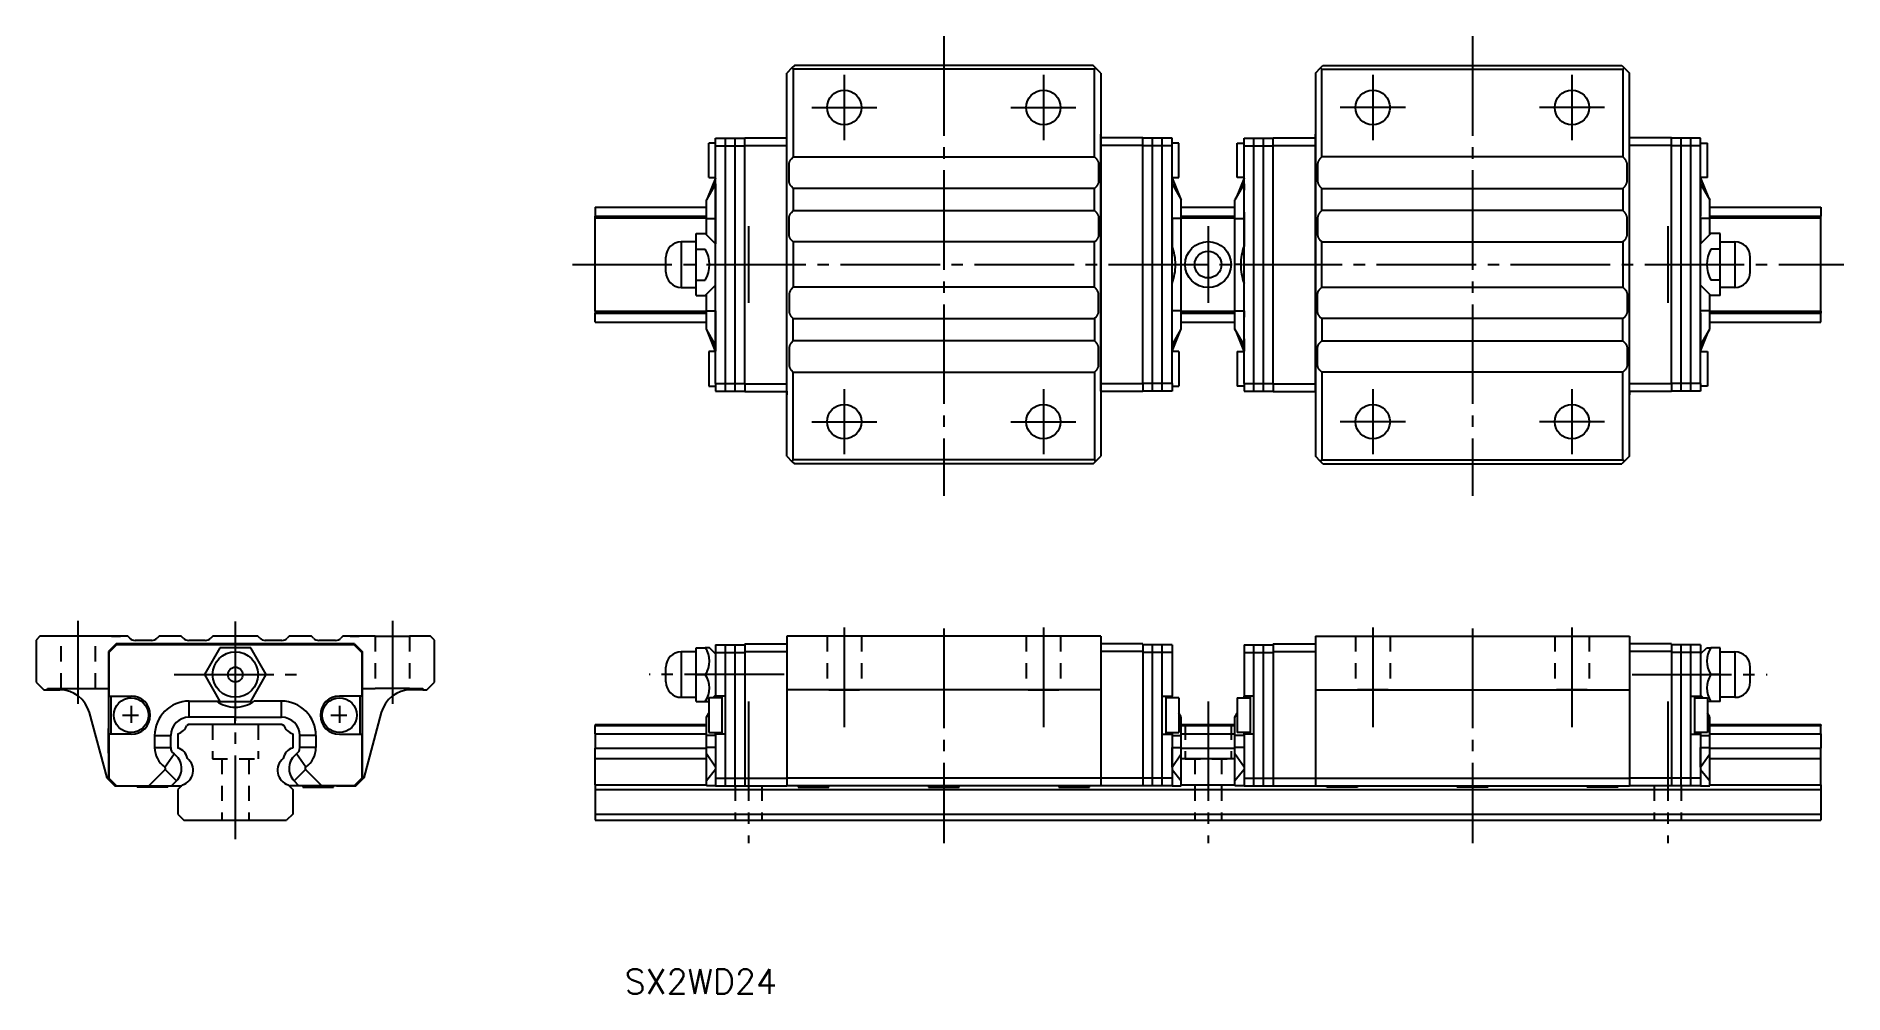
# Model space of a CAD drawing. Extents: x -21 to 215, y 874 to 999.
import ezdxf

# ---------------------------------------------------------------- set-up
doc = ezdxf.new("R2010")
doc.units = 0
doc.linetypes.add('CENTER', pattern=[17.5, 13, -1.5, 1.5, -1.5])
doc.linetypes.add('DASHED', pattern=[3.5, 2, -1.5])
doc.layers.get('0').update_dxf_attribs({"linetype": 'CONTINUOUS'})
doc.layers.add('CENTER', color=1, linetype='CENTER')
doc.styles.get("Standard").update_dxf_attribs({"font": 'txt.shx', "bigfont": '@extfont2.shx'})

msp = doc.modelspace()

# ---------------------------------------------------------------- texts
at = {"color": 7, "linetype": 'CONTINUOUS'}
msp.add_text('SX2WD24', height=3.2, dxfattribs=at).set_placement((55.63, 873.67))

# ---------------------------------------------------------------- linework, layer by layer
at = {"color": 7, "linetype": 'CONTINUOUS'}
for p, q in [((77.48, 994.5), (76.81, 993.83)), ((76.81, 943.83), (76.81, 993.83)), ((77.81, 994.83), (77.48, 994.5)), ((77.48, 994.5), (77.66, 994.33)), ((116.96, 994.33), (77.66, 994.33)), ((77.66, 994.33), (77.66, 982.88)), ((116.81, 994.83), (77.81, 994.83)), ((117.13, 994.5), (116.81, 994.83)), ((116.96, 994.33), (117.13, 994.5)), ((116.96, 982.88), (116.96, 994.33)), ((117.81, 993.83), (117.13, 994.5)), ((117.81, 993.83), (117.81, 943.83)), ((145.81, 993.83), (146.48, 994.5)), ((145.81, 993.83), (145.81, 943.83)), ((146.48, 994.5), (146.81, 994.83)), ((146.66, 994.33), (146.48, 994.5)), ((146.66, 994.33), (185.96, 994.33)), ((146.66, 982.88), (146.66, 994.33)), ((146.81, 994.83), (185.81, 994.83)), ((185.81, 994.83), (186.13, 994.5)), ((186.13, 994.5), (185.96, 994.33)), ((185.96, 994.33), (185.96, 982.88)), ((186.13, 994.5), (186.81, 993.83)), ((186.81, 943.83), (186.81, 993.83)), ((67.51, 984.68), (66.61, 984.68)), ((66.61, 980.18), (66.61, 984.68)), ((67.51, 984.33), (67.51, 985.33)), ((67.51, 985.33), (71.31, 985.33)), ((67.51, 953.33), (67.51, 984.33)), ((67.51, 984.33), (71.31, 984.33)), ((68.79, 952.33), (68.79, 985.33)), ((70.05, 952.33), (70.05, 985.33)), ((71.31, 985.38), (76.81, 985.38)), ((71.31, 984.38), (71.31, 985.38)), ((71.31, 984.38), (76.81, 984.38)), ((71.31, 979.48), (71.31, 984.38)), ((76.81, 985.33), (76.81, 985.83)), ((76.81, 976.63), (76.81, 985.43)), ((76.81, 952.33), (76.81, 985.33)), ((117.81, 985.33), (117.81, 985.83)), ((117.81, 985.43), (117.81, 976.63)), ((123.31, 985.38), (117.81, 985.38)), ((117.81, 952.33), (117.81, 985.33)), ((123.31, 984.38), (117.81, 984.38)), ((123.31, 984.38), (123.31, 985.38)), ((127.11, 985.33), (123.31, 985.33)), ((123.31, 953.28), (123.31, 984.38)), ((127.11, 984.33), (123.31, 984.33)), ((124.57, 952.33), (124.57, 985.33)), ((125.83, 952.33), (125.83, 985.33)), ((127.11, 984.33), (127.11, 985.33)), ((128.01, 984.68), (127.11, 984.68)), ((127.11, 953.33), (127.11, 984.33)), ((128.01, 980.18), (128.01, 984.68)), ((135.61, 984.68), (136.51, 984.68)), ((135.61, 980.18), (135.61, 984.68)), ((136.51, 984.33), (136.51, 985.33)), ((136.51, 985.33), (140.31, 985.33)), ((136.51, 953.33), (136.51, 984.33)), ((136.51, 984.33), (140.31, 984.33)), ((137.79, 952.33), (137.79, 985.33)), ((139.05, 952.33), (139.05, 985.33)), ((140.31, 985.38), (145.81, 985.38)), ((140.31, 984.38), (140.31, 985.38)), ((140.31, 953.28), (140.31, 984.38)), ((140.31, 984.38), (145.81, 984.38)), ((145.81, 985.33), (145.81, 985.83)), ((145.81, 985.43), (145.81, 976.63)), ((145.81, 952.33), (145.81, 985.33)), ((186.81, 985.33), (186.81, 985.83)), ((186.81, 976.63), (186.81, 985.43)), ((192.31, 985.38), (186.81, 985.38)), ((186.81, 952.33), (186.81, 985.33)), ((192.31, 984.38), (186.81, 984.38)), ((192.31, 984.38), (192.31, 985.38)), ((196.11, 985.33), (192.31, 985.33)), ((192.31, 979.48), (192.31, 984.38)), ((196.11, 984.33), (192.31, 984.33)), ((193.57, 952.33), (193.57, 985.33)), ((194.83, 952.33), (194.83, 985.33)), ((196.11, 984.33), (196.11, 985.33)), ((196.11, 984.68), (197.01, 984.68)), ((196.11, 953.33), (196.11, 984.33)), ((197.01, 980.18), (197.01, 984.68)), ((77.11, 982.01), (77.12, 982.06)), ((77.11, 981.96), (77.11, 982.01)), ((77.11, 981.91), (77.11, 981.96)), ((77.11, 979.74), (77.11, 981.91)), ((77.12, 982.06), (77.13, 982.11)), ((77.13, 982.11), (77.14, 982.16)), ((77.14, 982.16), (77.15, 982.2)), ((77.15, 982.2), (77.17, 982.25)), ((77.17, 982.25), (77.19, 982.3)), ((77.19, 982.3), (77.2, 982.34)), ((77.2, 982.34), (77.23, 982.38)), ((77.23, 982.38), (77.25, 982.43)), ((77.25, 982.43), (77.28, 982.47)), ((77.28, 982.47), (77.31, 982.51)), ((77.31, 982.51), (77.34, 982.55)), ((77.34, 982.55), (77.37, 982.58)), ((77.37, 982.58), (77.4, 982.62)), ((77.4, 982.62), (77.66, 982.88)), ((77.66, 982.88), (116.96, 982.88)), ((116.96, 982.88), (117.22, 982.62)), ((117.22, 982.62), (117.25, 982.58)), ((117.25, 982.58), (117.28, 982.55)), ((117.28, 982.55), (117.31, 982.51)), ((117.31, 982.51), (117.34, 982.47)), ((117.34, 982.47), (117.37, 982.43)), ((117.37, 982.43), (117.39, 982.38)), ((117.39, 982.38), (117.41, 982.34)), ((117.41, 982.34), (117.43, 982.3)), ((117.43, 982.3), (117.45, 982.25)), ((117.45, 982.25), (117.47, 982.2)), ((117.47, 982.2), (117.48, 982.16)), ((117.48, 982.16), (117.49, 982.11)), ((117.49, 982.11), (117.5, 982.06)), ((117.5, 982.06), (117.5, 982.01)), ((117.5, 982.01), (117.51, 981.96)), ((117.51, 981.96), (117.51, 981.91)), ((117.51, 981.91), (117.51, 979.74)), ((146.12, 982.06), (146.11, 982.01)), ((146.11, 982.01), (146.11, 981.96)), ((146.11, 981.96), (146.11, 981.91)), ((146.11, 981.91), (146.11, 979.74)), ((146.13, 982.11), (146.12, 982.06)), ((146.14, 982.16), (146.13, 982.11)), ((146.15, 982.2), (146.14, 982.16)), ((146.17, 982.25), (146.15, 982.2)), ((146.19, 982.3), (146.17, 982.25)), ((146.2, 982.34), (146.19, 982.3)), ((146.23, 982.38), (146.2, 982.34)), ((146.25, 982.43), (146.23, 982.38)), ((146.28, 982.47), (146.25, 982.43)), ((146.31, 982.51), (146.28, 982.47)), ((146.34, 982.55), (146.31, 982.51)), ((146.37, 982.58), (146.34, 982.55)), ((146.4, 982.62), (146.37, 982.58)), ((146.66, 982.88), (146.4, 982.62)), ((185.96, 982.88), (146.66, 982.88)), ((186.22, 982.62), (185.96, 982.88)), ((186.25, 982.58), (186.22, 982.62)), ((186.28, 982.55), (186.25, 982.58)), ((186.31, 982.51), (186.28, 982.55)), ((186.34, 982.47), (186.31, 982.51)), ((186.37, 982.43), (186.34, 982.47)), ((186.39, 982.38), (186.37, 982.43)), ((186.41, 982.34), (186.39, 982.38)), ((186.43, 982.3), (186.41, 982.34)), ((186.45, 982.25), (186.43, 982.3)), ((186.47, 982.2), (186.45, 982.25)), ((186.48, 982.16), (186.47, 982.2)), ((186.49, 982.11), (186.48, 982.16)), ((186.5, 982.06), (186.49, 982.11)), ((186.5, 982.01), (186.5, 982.06)), ((186.51, 981.96), (186.5, 982.01)), ((186.51, 981.91), (186.51, 981.96)), ((186.51, 979.74), (186.51, 981.91)), ((67.51, 980.11), (66.47, 977.53)), ((67.51, 980.11), (66.47, 977.53)), ((66.61, 980.18), (67.51, 980.18)), ((67.51, 980.11), (67.51, 980.11)), ((67.51, 979.36), (67.51, 980.11)), ((67.51, 979.36), (67.51, 980.11)), ((67.51, 980.11), (67.51, 980.11)), ((71.31, 978.29), (71.31, 979.48)), ((71.31, 978.29), (71.31, 979.48)), ((77.11, 979.69), (77.11, 979.74)), ((77.11, 979.64), (77.11, 979.69)), ((77.12, 979.59), (77.11, 979.64)), ((77.13, 979.55), (77.12, 979.59)), ((77.14, 979.5), (77.13, 979.55)), ((77.15, 979.45), (77.14, 979.5)), ((77.17, 979.4), (77.15, 979.45)), ((77.19, 979.36), (77.17, 979.4)), ((117.45, 979.4), (117.43, 979.36)), ((117.47, 979.45), (117.45, 979.4)), ((117.48, 979.5), (117.47, 979.45)), ((117.49, 979.55), (117.48, 979.5)), ((117.5, 979.59), (117.49, 979.55)), ((117.51, 979.69), (117.5, 979.64)), ((117.5, 979.64), (117.5, 979.59)), ((117.51, 979.74), (117.51, 979.69)), ((127.11, 980.18), (128.01, 980.18)), ((127.11, 980.11), (128.15, 977.53)), ((127.11, 979.36), (127.11, 980.11)), ((127.11, 980.11), (127.11, 980.11)), ((136.51, 980.11), (135.47, 977.53)), ((136.51, 980.18), (135.61, 980.18)), ((136.51, 979.36), (136.51, 980.11)), ((136.51, 980.11), (136.51, 980.11)), ((146.11, 979.74), (146.11, 979.69)), ((146.11, 979.69), (146.11, 979.64)), ((146.11, 979.64), (146.12, 979.59)), ((146.12, 979.59), (146.13, 979.55)), ((146.13, 979.55), (146.14, 979.5)), ((146.14, 979.5), (146.15, 979.45)), ((146.15, 979.45), (146.17, 979.4)), ((146.17, 979.4), (146.19, 979.36)), ((186.43, 979.36), (186.45, 979.4)), ((186.45, 979.4), (186.47, 979.45)), ((186.47, 979.45), (186.48, 979.5)), ((186.48, 979.5), (186.49, 979.55)), ((186.49, 979.55), (186.5, 979.59)), ((186.5, 979.64), (186.51, 979.69)), ((186.5, 979.59), (186.5, 979.64)), ((186.51, 979.69), (186.51, 979.74)), ((192.31, 978.29), (192.31, 979.48)), ((192.31, 978.29), (192.31, 979.48)), ((197.01, 980.18), (196.11, 980.18)), ((196.11, 980.11), (197.15, 977.53)), ((196.11, 980.11), (197.15, 977.53)), ((196.11, 980.11), (196.11, 980.11)), ((196.11, 979.36), (196.11, 980.11)), ((196.11, 979.36), (196.11, 980.11)), ((196.11, 980.11), (196.11, 980.11)), ((67.51, 979.36), (66.31, 977.26)), ((67.51, 979.36), (66.31, 977.26)), ((66.31, 972.73), (66.31, 977.26)), ((67.51, 979.36), (67.51, 979.36)), ((67.51, 979.36), (67.51, 979.36)), ((71.31, 953.28), (71.31, 978.29)), ((77.2, 979.31), (77.19, 979.36)), ((77.23, 979.27), (77.2, 979.31)), ((77.25, 979.23), (77.23, 979.27)), ((77.28, 979.19), (77.25, 979.23)), ((77.31, 979.15), (77.28, 979.19)), ((77.34, 979.11), (77.31, 979.15)), ((77.37, 979.07), (77.34, 979.11)), ((77.4, 979.03), (77.37, 979.07)), ((77.66, 978.78), (77.4, 979.03)), ((77.66, 978.78), (77.66, 975.88)), ((116.96, 978.78), (77.66, 978.78)), ((117.22, 979.03), (116.96, 978.78)), ((116.96, 975.88), (116.96, 978.78)), ((117.25, 979.07), (117.22, 979.03)), ((117.28, 979.11), (117.25, 979.07)), ((117.31, 979.15), (117.28, 979.11)), ((117.34, 979.19), (117.31, 979.15)), ((117.37, 979.23), (117.34, 979.19)), ((117.39, 979.27), (117.37, 979.23)), ((117.41, 979.31), (117.39, 979.27)), ((117.43, 979.36), (117.41, 979.31)), ((127.11, 979.36), (128.31, 977.26)), ((127.11, 979.36), (127.11, 979.36)), ((128.31, 960.4), (128.31, 977.26)), ((136.51, 979.36), (135.31, 977.26)), ((135.31, 960.4), (135.31, 977.26)), ((136.51, 979.36), (136.51, 979.36)), ((146.19, 979.36), (146.2, 979.31)), ((146.2, 979.31), (146.23, 979.27)), ((146.23, 979.27), (146.25, 979.23)), ((146.25, 979.23), (146.28, 979.19)), ((146.28, 979.19), (146.31, 979.15)), ((146.31, 979.15), (146.34, 979.11)), ((146.34, 979.11), (146.37, 979.07)), ((146.37, 979.07), (146.4, 979.03)), ((146.4, 979.03), (146.66, 978.78)), ((146.66, 978.78), (185.96, 978.78)), ((146.66, 975.88), (146.66, 978.78)), ((185.96, 978.78), (186.22, 979.03)), ((185.96, 978.78), (185.96, 975.88)), ((186.22, 979.03), (186.25, 979.07)), ((186.25, 979.07), (186.28, 979.11)), ((186.28, 979.11), (186.31, 979.15)), ((186.31, 979.15), (186.34, 979.19)), ((186.34, 979.19), (186.37, 979.23)), ((186.37, 979.23), (186.39, 979.27)), ((186.39, 979.27), (186.41, 979.31)), ((186.41, 979.31), (186.43, 979.36)), ((192.31, 953.28), (192.31, 978.29)), ((196.11, 979.36), (197.31, 977.26)), ((196.11, 979.36), (197.31, 977.26)), ((196.11, 979.36), (196.11, 979.36)), ((196.11, 979.36), (196.11, 979.36)), ((197.31, 972.73), (197.31, 977.26)), ((51.81, 976.33), (66.31, 976.33)), ((51.81, 976.33), (51.81, 975.15)), ((51.81, 975.15), (66.31, 975.15)), ((51.81, 974.93), (51.81, 975.15)), ((51.81, 974.93), (66.31, 974.93)), ((51.81, 962.73), (51.81, 974.93)), ((66.31, 974.86), (67.51, 974.86)), ((66.31, 974.86), (67.51, 974.86)), ((67.51, 974.86), (67.51, 974.86)), ((67.51, 974.86), (67.51, 974.86)), ((67.51, 974.86), (67.51, 972.32)), ((67.51, 974.86), (67.51, 972.32)), ((76.81, 961.03), (76.81, 976.63)), ((77.11, 975.01), (77.12, 975.06)), ((77.11, 974.96), (77.11, 975.01)), ((77.11, 974.91), (77.11, 974.96)), ((77.11, 972.74), (77.11, 974.91)), ((77.12, 975.06), (77.13, 975.11)), ((77.13, 975.11), (77.14, 975.16)), ((77.14, 975.16), (77.15, 975.2)), ((77.15, 975.2), (77.17, 975.25)), ((77.17, 975.25), (77.19, 975.3)), ((77.19, 975.3), (77.2, 975.34)), ((77.2, 975.34), (77.23, 975.38)), ((77.23, 975.38), (77.25, 975.43)), ((77.25, 975.43), (77.28, 975.47)), ((77.28, 975.47), (77.31, 975.51)), ((77.31, 975.51), (77.34, 975.55)), ((77.34, 975.55), (77.37, 975.58)), ((77.37, 975.58), (77.4, 975.62)), ((77.4, 975.62), (77.66, 975.88)), ((77.66, 975.88), (116.96, 975.88)), ((116.96, 975.88), (117.22, 975.62)), ((117.22, 975.62), (117.25, 975.58)), ((117.25, 975.58), (117.28, 975.55)), ((117.28, 975.55), (117.31, 975.51)), ((117.31, 975.51), (117.34, 975.47)), ((117.34, 975.47), (117.37, 975.43)), ((117.37, 975.43), (117.39, 975.38)), ((117.39, 975.38), (117.41, 975.34)), ((117.41, 975.34), (117.43, 975.3)), ((117.43, 975.3), (117.45, 975.25)), ((117.45, 975.25), (117.47, 975.2)), ((117.47, 975.2), (117.48, 975.16)), ((117.48, 975.16), (117.49, 975.11)), ((117.49, 975.11), (117.5, 975.06)), ((117.5, 975.06), (117.5, 975.01)), ((117.5, 975.01), (117.51, 974.96)), ((117.51, 974.96), (117.51, 974.91)), ((117.51, 974.91), (117.51, 972.74)), ((117.81, 976.63), (117.81, 952.23)), ((128.31, 974.86), (127.11, 974.86)), ((127.11, 974.86), (127.11, 974.86)), ((127.11, 974.86), (127.11, 972.32)), ((128.31, 976.33), (135.31, 976.33)), ((128.31, 975.15), (135.31, 975.15)), ((128.31, 974.93), (135.31, 974.93)), ((135.31, 974.86), (136.51, 974.86)), ((136.51, 974.86), (136.51, 972.32)), ((136.51, 974.86), (136.51, 974.86)), ((145.81, 976.63), (145.81, 952.23)), ((146.12, 975.06), (146.11, 975.01)), ((146.11, 975.01), (146.11, 974.96)), ((146.11, 974.96), (146.11, 974.91)), ((146.11, 974.91), (146.11, 972.74)), ((146.13, 975.11), (146.12, 975.06)), ((146.14, 975.16), (146.13, 975.11)), ((146.15, 975.2), (146.14, 975.16)), ((146.17, 975.25), (146.15, 975.2)), ((146.19, 975.3), (146.17, 975.25)), ((146.2, 975.34), (146.19, 975.3)), ((146.23, 975.38), (146.2, 975.34)), ((146.25, 975.43), (146.23, 975.38)), ((146.28, 975.47), (146.25, 975.43)), ((146.31, 975.51), (146.28, 975.47)), ((146.34, 975.55), (146.31, 975.51)), ((146.37, 975.58), (146.34, 975.55)), ((146.4, 975.62), (146.37, 975.58)), ((146.66, 975.88), (146.4, 975.62)), ((185.96, 975.88), (146.66, 975.88)), ((186.22, 975.62), (185.96, 975.88)), ((186.25, 975.58), (186.22, 975.62)), ((186.28, 975.55), (186.25, 975.58)), ((186.31, 975.51), (186.28, 975.55)), ((186.34, 975.47), (186.31, 975.51)), ((186.37, 975.43), (186.34, 975.47)), ((186.39, 975.38), (186.37, 975.43)), ((186.41, 975.34), (186.39, 975.38)), ((186.43, 975.3), (186.41, 975.34)), ((186.45, 975.25), (186.43, 975.3)), ((186.47, 975.2), (186.45, 975.25)), ((186.48, 975.16), (186.47, 975.2)), ((186.49, 975.11), (186.48, 975.16)), ((186.5, 975.06), (186.49, 975.11)), ((186.5, 975.01), (186.5, 975.06)), ((186.51, 974.96), (186.5, 975.01)), ((186.51, 974.91), (186.51, 974.96)), ((186.51, 972.74), (186.51, 974.91)), ((186.81, 961.03), (186.81, 976.63)), ((196.11, 974.86), (196.11, 974.86)), ((196.11, 974.86), (196.11, 972.32)), ((197.31, 974.86), (196.11, 974.86)), ((196.11, 974.86), (196.11, 972.32)), ((197.31, 974.86), (196.11, 974.86)), ((196.11, 974.86), (196.11, 974.86)), ((197.31, 976.33), (211.81, 976.33)), ((197.31, 975.15), (211.81, 975.15)), ((197.31, 974.93), (211.81, 974.93)), ((211.81, 976.33), (211.81, 975.15)), ((211.81, 974.93), (211.81, 975.15)), ((211.81, 962.73), (211.81, 974.93)), ((64.96, 972.87), (66.17, 972.87)), ((64.96, 970.85), (64.96, 972.87)), ((67.51, 971.53), (66.17, 972.87)), ((67.51, 972.32), (67.51, 971.53)), ((67.51, 972.32), (67.51, 971.53)), ((77.11, 972.69), (77.11, 972.74)), ((77.11, 972.64), (77.11, 972.69)), ((77.12, 972.59), (77.11, 972.64)), ((77.13, 972.55), (77.12, 972.59)), ((77.14, 972.5), (77.13, 972.55)), ((77.15, 972.45), (77.14, 972.5)), ((77.17, 972.4), (77.15, 972.45)), ((77.19, 972.36), (77.17, 972.4)), ((77.2, 972.31), (77.19, 972.36)), ((117.43, 972.36), (117.41, 972.31)), ((117.45, 972.4), (117.43, 972.36)), ((117.47, 972.45), (117.45, 972.4)), ((117.48, 972.5), (117.47, 972.45)), ((117.49, 972.55), (117.48, 972.5)), ((117.5, 972.59), (117.49, 972.55)), ((117.51, 972.69), (117.5, 972.64)), ((117.5, 972.64), (117.5, 972.59)), ((117.51, 972.74), (117.51, 972.69)), ((127.11, 972.32), (127.11, 971.28)), ((136.51, 972.32), (136.51, 971.28)), ((146.11, 972.74), (146.11, 972.69)), ((146.11, 972.69), (146.11, 972.64)), ((146.11, 972.64), (146.12, 972.59)), ((146.12, 972.59), (146.13, 972.55)), ((146.13, 972.55), (146.14, 972.5)), ((146.14, 972.5), (146.15, 972.45)), ((146.15, 972.45), (146.17, 972.4)), ((146.17, 972.4), (146.19, 972.36)), ((146.19, 972.36), (146.2, 972.31)), ((186.41, 972.31), (186.43, 972.36)), ((186.43, 972.36), (186.45, 972.4)), ((186.45, 972.4), (186.47, 972.45)), ((186.47, 972.45), (186.48, 972.5)), ((186.48, 972.5), (186.49, 972.55)), ((186.49, 972.55), (186.5, 972.59)), ((186.5, 972.64), (186.51, 972.69)), ((186.5, 972.59), (186.5, 972.64)), ((186.51, 972.69), (186.51, 972.74)), ((196.11, 971.53), (197.45, 972.87)), ((196.11, 972.32), (196.11, 971.53)), ((196.11, 972.32), (196.11, 971.53)), ((198.66, 972.87), (197.45, 972.87)), ((198.66, 970.85), (198.66, 972.87)), ((63.03, 971.8), (63.03, 965.86)), ((64.96, 971.8), (63.03, 971.8)), ((64.96, 966.81), (64.96, 970.85)), ((64.96, 970.85), (66.17, 970.85)), ((77.23, 972.27), (77.2, 972.31)), ((77.25, 972.23), (77.23, 972.27)), ((77.28, 972.19), (77.25, 972.23)), ((77.31, 972.15), (77.28, 972.19)), ((77.34, 972.11), (77.31, 972.15)), ((77.37, 972.07), (77.34, 972.11)), ((77.4, 972.03), (77.37, 972.07)), ((77.66, 971.78), (77.4, 972.03)), ((116.96, 971.78), (77.66, 971.78)), ((77.66, 971.78), (77.66, 965.88)), ((77.66, 970.87), (77.66, 966.78)), ((117.22, 972.03), (116.96, 971.78)), ((116.96, 965.88), (116.96, 971.78)), ((116.96, 966.78), (116.96, 970.87)), ((117.25, 972.07), (117.22, 972.03)), ((117.28, 972.11), (117.25, 972.07)), ((117.31, 972.15), (117.28, 972.11)), ((117.34, 972.19), (117.31, 972.15)), ((117.37, 972.23), (117.34, 972.19)), ((117.39, 972.27), (117.37, 972.23)), ((117.41, 972.31), (117.39, 972.27)), ((127.11, 971.28), (127.11, 971.28)), ((136.51, 971.28), (136.51, 971.28)), ((146.2, 972.31), (146.23, 972.27)), ((146.23, 972.27), (146.25, 972.23)), ((146.25, 972.23), (146.28, 972.19)), ((146.28, 972.19), (146.31, 972.15)), ((146.31, 972.15), (146.34, 972.11)), ((146.34, 972.11), (146.37, 972.07)), ((146.37, 972.07), (146.4, 972.03)), ((146.4, 972.03), (146.66, 971.78)), ((146.66, 971.78), (185.96, 971.78)), ((146.66, 965.88), (146.66, 971.78)), ((146.66, 966.78), (146.66, 970.87)), ((185.96, 971.78), (186.22, 972.03)), ((185.96, 971.78), (185.96, 965.88)), ((185.96, 970.87), (185.96, 966.78)), ((186.22, 972.03), (186.25, 972.07)), ((186.25, 972.07), (186.28, 972.11)), ((186.28, 972.11), (186.31, 972.15)), ((186.31, 972.15), (186.34, 972.19)), ((186.34, 972.19), (186.37, 972.23)), ((186.37, 972.23), (186.39, 972.27)), ((186.39, 972.27), (186.41, 972.31)), ((198.66, 970.85), (197.45, 970.85)), ((198.66, 971.8), (200.59, 971.8)), ((198.66, 966.81), (198.66, 970.85)), ((200.59, 971.8), (200.59, 965.86)), ((61.03, 967.86), (61.03, 969.8)), ((127.55, 968.83), (128.31, 968.83)), ((136.06, 968.83), (135.31, 968.83)), ((202.59, 967.86), (202.59, 969.8)), ((63.03, 965.86), (64.96, 965.86)), ((64.96, 964.79), (64.96, 966.81)), ((64.96, 966.81), (66.17, 966.81)), ((66.17, 964.79), (67.51, 966.13)), ((67.51, 965.33), (67.51, 966.13)), ((67.51, 962.8), (67.51, 965.33)), ((77.17, 965.25), (77.15, 965.2)), ((77.19, 965.3), (77.17, 965.25)), ((77.2, 965.34), (77.19, 965.3)), ((77.23, 965.38), (77.2, 965.34)), ((77.25, 965.43), (77.23, 965.38)), ((77.28, 965.47), (77.25, 965.43)), ((77.31, 965.51), (77.28, 965.47)), ((77.34, 965.55), (77.31, 965.51)), ((77.37, 965.58), (77.34, 965.55)), ((77.4, 965.62), (77.37, 965.58)), ((77.66, 965.88), (77.4, 965.62)), ((116.96, 965.88), (77.66, 965.88)), ((117.22, 965.62), (116.96, 965.88)), ((117.25, 965.58), (117.22, 965.62)), ((117.28, 965.55), (117.25, 965.58)), ((117.31, 965.51), (117.28, 965.55)), ((117.34, 965.47), (117.31, 965.51)), ((117.37, 965.43), (117.34, 965.47)), ((117.39, 965.38), (117.37, 965.43)), ((117.41, 965.34), (117.39, 965.38)), ((117.43, 965.3), (117.41, 965.34)), ((117.45, 965.25), (117.43, 965.3)), ((117.47, 965.2), (117.45, 965.25)), ((127.11, 966.37), (127.11, 966.37)), ((127.11, 965.33), (127.11, 966.37)), ((127.11, 962.8), (127.11, 965.33)), ((136.51, 965.33), (136.51, 966.37)), ((136.51, 966.37), (136.51, 966.37)), ((136.51, 962.8), (136.51, 965.33)), ((146.15, 965.2), (146.17, 965.25)), ((146.17, 965.25), (146.19, 965.3)), ((146.19, 965.3), (146.2, 965.34)), ((146.2, 965.34), (146.23, 965.38)), ((146.23, 965.38), (146.25, 965.43)), ((146.25, 965.43), (146.28, 965.47)), ((146.28, 965.47), (146.31, 965.51)), ((146.31, 965.51), (146.34, 965.55)), ((146.34, 965.55), (146.37, 965.58)), ((146.37, 965.58), (146.4, 965.62)), ((146.4, 965.62), (146.66, 965.88)), ((146.66, 965.88), (185.96, 965.88)), ((185.96, 965.88), (186.22, 965.62)), ((186.22, 965.62), (186.25, 965.58)), ((186.25, 965.58), (186.28, 965.55)), ((186.28, 965.55), (186.31, 965.51)), ((186.31, 965.51), (186.34, 965.47)), ((186.34, 965.47), (186.37, 965.43)), ((186.37, 965.43), (186.39, 965.38)), ((186.39, 965.38), (186.41, 965.34)), ((186.41, 965.34), (186.43, 965.3)), ((186.43, 965.3), (186.45, 965.25)), ((186.45, 965.25), (186.47, 965.2)), ((196.11, 965.33), (196.11, 966.13)), ((197.45, 964.79), (196.11, 966.13)), ((196.11, 962.8), (196.11, 965.33)), ((198.66, 966.81), (197.45, 966.81)), ((198.66, 964.79), (198.66, 966.81)), ((200.59, 965.86), (198.66, 965.86)), ((64.96, 964.79), (66.17, 964.79)), ((66.31, 960.4), (66.31, 964.93)), ((77.12, 965.06), (77.11, 965.01)), ((77.11, 965.01), (77.11, 964.96)), ((77.11, 964.96), (77.11, 964.91)), ((77.11, 964.91), (77.11, 962.74)), ((77.13, 965.11), (77.12, 965.06)), ((77.14, 965.16), (77.13, 965.11)), ((77.15, 965.2), (77.14, 965.16)), ((117.48, 965.16), (117.47, 965.2)), ((117.49, 965.11), (117.48, 965.16)), ((117.5, 965.06), (117.49, 965.11)), ((117.5, 965.01), (117.5, 965.06)), ((117.51, 964.96), (117.5, 965.01)), ((117.51, 964.91), (117.51, 964.96)), ((117.51, 962.74), (117.51, 964.91)), ((146.11, 965.01), (146.12, 965.06)), ((146.11, 964.96), (146.11, 965.01)), ((146.11, 964.91), (146.11, 964.96)), ((146.11, 962.74), (146.11, 964.91)), ((146.12, 965.06), (146.13, 965.11)), ((146.13, 965.11), (146.14, 965.16)), ((146.14, 965.16), (146.15, 965.2)), ((186.47, 965.2), (186.48, 965.16)), ((186.48, 965.16), (186.49, 965.11)), ((186.49, 965.11), (186.5, 965.06)), ((186.5, 965.06), (186.5, 965.01)), ((186.5, 965.01), (186.51, 964.96)), ((186.51, 964.96), (186.51, 964.91)), ((186.51, 964.91), (186.51, 962.74)), ((197.31, 960.4), (197.31, 964.93)), ((198.66, 964.79), (197.45, 964.79)), ((51.81, 962.73), (66.31, 962.73)), ((51.81, 962.73), (51.81, 962.5)), ((51.81, 962.5), (66.31, 962.5)), ((51.81, 961.33), (51.81, 962.5)), ((51.81, 961.33), (66.31, 961.33)), ((66.31, 962.8), (67.51, 962.8)), ((67.51, 962.8), (67.51, 962.8)), ((76.81, 952.23), (76.81, 961.03)), ((77.11, 962.74), (77.11, 962.69)), ((77.11, 962.69), (77.11, 962.64)), ((77.11, 962.64), (77.12, 962.59)), ((77.12, 962.59), (77.13, 962.55)), ((77.13, 962.55), (77.14, 962.5)), ((77.14, 962.5), (77.15, 962.45)), ((77.15, 962.45), (77.17, 962.4)), ((77.17, 962.4), (77.19, 962.36)), ((77.19, 962.36), (77.2, 962.31)), ((77.2, 962.31), (77.23, 962.27)), ((77.23, 962.27), (77.25, 962.23)), ((77.25, 962.23), (77.28, 962.19)), ((77.28, 962.19), (77.31, 962.15)), ((77.31, 962.15), (77.34, 962.11)), ((77.34, 962.11), (77.37, 962.07)), ((77.37, 962.07), (77.4, 962.03)), ((77.4, 962.03), (77.66, 961.78)), ((77.66, 958.88), (77.66, 961.78)), ((77.66, 961.78), (116.96, 961.78)), ((116.96, 961.78), (117.22, 962.03)), ((116.96, 961.78), (116.96, 958.88)), ((117.22, 962.03), (117.25, 962.07)), ((117.25, 962.07), (117.28, 962.11)), ((117.28, 962.11), (117.31, 962.15)), ((117.31, 962.15), (117.34, 962.19)), ((117.34, 962.19), (117.37, 962.23)), ((117.37, 962.23), (117.39, 962.27)), ((117.39, 962.27), (117.41, 962.31)), ((117.41, 962.31), (117.43, 962.36)), ((117.43, 962.36), (117.45, 962.4)), ((117.45, 962.4), (117.47, 962.45)), ((117.47, 962.45), (117.48, 962.5)), ((117.48, 962.5), (117.49, 962.55)), ((117.49, 962.55), (117.5, 962.59)), ((117.5, 962.64), (117.51, 962.69)), ((117.5, 962.59), (117.5, 962.64)), ((117.51, 962.69), (117.51, 962.74)), ((128.31, 962.8), (127.11, 962.8)), ((127.11, 962.8), (127.11, 962.8)), ((128.31, 962.73), (135.31, 962.73)), ((128.31, 962.5), (135.31, 962.5)), ((128.31, 961.33), (135.31, 961.33)), ((135.31, 962.8), (136.51, 962.8)), ((136.51, 962.8), (136.51, 962.8)), ((146.11, 962.69), (146.11, 962.74)), ((146.11, 962.64), (146.11, 962.69)), ((146.12, 962.59), (146.11, 962.64)), ((146.13, 962.55), (146.12, 962.59)), ((146.14, 962.5), (146.13, 962.55)), ((146.15, 962.45), (146.14, 962.5)), ((146.17, 962.4), (146.15, 962.45)), ((146.19, 962.36), (146.17, 962.4)), ((146.2, 962.31), (146.19, 962.36)), ((146.23, 962.27), (146.2, 962.31)), ((146.25, 962.23), (146.23, 962.27)), ((146.28, 962.19), (146.25, 962.23)), ((146.31, 962.15), (146.28, 962.19)), ((146.34, 962.11), (146.31, 962.15)), ((146.37, 962.07), (146.34, 962.11)), ((146.4, 962.03), (146.37, 962.07)), ((146.66, 961.78), (146.4, 962.03)), ((185.96, 961.78), (146.66, 961.78)), ((146.66, 961.78), (146.66, 958.88)), ((186.22, 962.03), (185.96, 961.78)), ((185.96, 958.88), (185.96, 961.78)), ((186.25, 962.07), (186.22, 962.03)), ((186.28, 962.11), (186.25, 962.07)), ((186.31, 962.15), (186.28, 962.11)), ((186.34, 962.19), (186.31, 962.15)), ((186.37, 962.23), (186.34, 962.19)), ((186.39, 962.27), (186.37, 962.23)), ((186.41, 962.31), (186.39, 962.27)), ((186.43, 962.36), (186.41, 962.31)), ((186.45, 962.4), (186.43, 962.36)), ((186.47, 962.45), (186.45, 962.4)), ((186.48, 962.5), (186.47, 962.45)), ((186.49, 962.55), (186.48, 962.5)), ((186.5, 962.59), (186.49, 962.55)), ((186.51, 962.69), (186.5, 962.64)), ((186.5, 962.64), (186.5, 962.59)), ((186.51, 962.74), (186.51, 962.69)), ((186.81, 952.23), (186.81, 961.03)), ((197.31, 962.8), (196.11, 962.8)), ((196.11, 962.8), (196.11, 962.8)), ((197.31, 962.73), (211.81, 962.73)), ((197.31, 962.5), (211.81, 962.5)), ((197.31, 961.33), (211.81, 961.33)), ((211.81, 962.73), (211.81, 962.5)), ((211.81, 961.33), (211.81, 962.5)), ((67.51, 958.3), (66.31, 960.4)), ((67.51, 957.54), (66.47, 960.12)), ((67.51, 958.3), (67.51, 957.54)), ((67.51, 958.3), (67.51, 958.3)), ((77.15, 958.2), (77.14, 958.16)), ((77.17, 958.25), (77.15, 958.2)), ((77.19, 958.3), (77.17, 958.25)), ((77.2, 958.34), (77.19, 958.3)), ((77.23, 958.38), (77.2, 958.34)), ((77.25, 958.43), (77.23, 958.38)), ((77.28, 958.47), (77.25, 958.43)), ((77.31, 958.51), (77.28, 958.47)), ((77.34, 958.55), (77.31, 958.51)), ((77.37, 958.58), (77.34, 958.55)), ((77.4, 958.62), (77.37, 958.58)), ((77.66, 958.88), (77.4, 958.62)), ((116.96, 958.88), (77.66, 958.88)), ((117.22, 958.62), (116.96, 958.88)), ((117.25, 958.58), (117.22, 958.62)), ((117.28, 958.55), (117.25, 958.58)), ((117.31, 958.51), (117.28, 958.55)), ((117.34, 958.47), (117.31, 958.51)), ((117.37, 958.43), (117.34, 958.47)), ((117.39, 958.38), (117.37, 958.43)), ((117.41, 958.34), (117.39, 958.38)), ((117.43, 958.3), (117.41, 958.34)), ((117.45, 958.25), (117.43, 958.3)), ((117.47, 958.2), (117.45, 958.25)), ((117.48, 958.16), (117.47, 958.2)), ((127.11, 958.3), (128.31, 960.4)), ((127.11, 957.54), (128.15, 960.12)), ((127.11, 958.3), (127.11, 957.54)), ((127.11, 958.3), (127.11, 958.3)), ((136.51, 958.3), (135.31, 960.4)), ((136.51, 957.54), (135.47, 960.12)), ((136.51, 958.3), (136.51, 957.54)), ((136.51, 958.3), (136.51, 958.3)), ((146.14, 958.16), (146.15, 958.2)), ((146.15, 958.2), (146.17, 958.25)), ((146.17, 958.25), (146.19, 958.3)), ((146.19, 958.3), (146.2, 958.34)), ((146.2, 958.34), (146.23, 958.38)), ((146.23, 958.38), (146.25, 958.43)), ((146.25, 958.43), (146.28, 958.47)), ((146.28, 958.47), (146.31, 958.51)), ((146.31, 958.51), (146.34, 958.55)), ((146.34, 958.55), (146.37, 958.58)), ((146.37, 958.58), (146.4, 958.62)), ((146.4, 958.62), (146.66, 958.88)), ((146.66, 958.88), (185.96, 958.88)), ((185.96, 958.88), (186.22, 958.62)), ((186.22, 958.62), (186.25, 958.58)), ((186.25, 958.58), (186.28, 958.55)), ((186.28, 958.55), (186.31, 958.51)), ((186.31, 958.51), (186.34, 958.47)), ((186.34, 958.47), (186.37, 958.43)), ((186.37, 958.43), (186.39, 958.38)), ((186.39, 958.38), (186.41, 958.34)), ((186.41, 958.34), (186.43, 958.3)), ((186.43, 958.3), (186.45, 958.25)), ((186.45, 958.25), (186.47, 958.2)), ((186.47, 958.2), (186.48, 958.16)), ((196.11, 958.3), (197.31, 960.4)), ((196.11, 957.54), (197.15, 960.12)), ((196.11, 958.3), (196.11, 957.54)), ((196.11, 958.3), (196.11, 958.3)), ((66.61, 957.48), (66.61, 952.98)), ((67.51, 957.48), (66.61, 957.48)), ((67.51, 957.54), (67.51, 957.54)), ((77.12, 958.06), (77.11, 958.01)), ((77.11, 958.01), (77.11, 957.96)), ((77.11, 957.96), (77.11, 957.91)), ((77.11, 957.91), (77.11, 955.74)), ((77.13, 958.11), (77.12, 958.06)), ((77.14, 958.16), (77.13, 958.11)), ((117.49, 958.11), (117.48, 958.16)), ((117.5, 958.06), (117.49, 958.11)), ((117.5, 958.01), (117.5, 958.06)), ((117.51, 957.96), (117.5, 958.01)), ((117.51, 957.91), (117.51, 957.96)), ((117.51, 955.74), (117.51, 957.91)), ((127.11, 957.54), (127.11, 957.54)), ((128.01, 957.48), (127.11, 957.48)), ((128.01, 957.48), (128.01, 952.98)), ((135.61, 957.48), (135.61, 952.98)), ((135.61, 957.48), (136.51, 957.48)), ((136.51, 957.54), (136.51, 957.54)), ((146.11, 958.01), (146.12, 958.06)), ((146.11, 957.96), (146.11, 958.01)), ((146.11, 957.91), (146.11, 957.96)), ((146.11, 955.74), (146.11, 957.91)), ((146.12, 958.06), (146.13, 958.11)), ((146.13, 958.11), (146.14, 958.16)), ((186.48, 958.16), (186.49, 958.11)), ((186.49, 958.11), (186.5, 958.06)), ((186.5, 958.06), (186.5, 958.01)), ((186.5, 958.01), (186.51, 957.96)), ((186.51, 957.96), (186.51, 957.91)), ((186.51, 957.91), (186.51, 955.74)), ((196.11, 957.54), (196.11, 957.54)), ((196.11, 957.48), (197.01, 957.48)), ((197.01, 957.48), (197.01, 952.98)), ((77.11, 955.74), (77.11, 955.69)), ((77.11, 955.69), (77.11, 955.64)), ((77.11, 955.64), (77.12, 955.59)), ((77.12, 955.59), (77.13, 955.55)), ((77.13, 955.55), (77.14, 955.5)), ((77.14, 955.5), (77.15, 955.45)), ((77.15, 955.45), (77.17, 955.4)), ((77.17, 955.4), (77.19, 955.36)), ((77.19, 955.36), (77.2, 955.31)), ((77.2, 955.31), (77.23, 955.27)), ((77.23, 955.27), (77.25, 955.23)), ((77.25, 955.23), (77.28, 955.19)), ((77.28, 955.19), (77.31, 955.15)), ((77.31, 955.15), (77.34, 955.11)), ((77.34, 955.11), (77.37, 955.07)), ((77.37, 955.07), (77.4, 955.03)), ((77.4, 955.03), (77.66, 954.78)), ((77.66, 954.78), (116.96, 954.78)), ((77.66, 943.33), (77.66, 954.78)), ((116.96, 954.78), (117.22, 955.03)), ((116.96, 954.78), (116.96, 943.33)), ((117.22, 955.03), (117.25, 955.07)), ((117.25, 955.07), (117.28, 955.11)), ((117.28, 955.11), (117.31, 955.15)), ((117.31, 955.15), (117.34, 955.19)), ((117.34, 955.19), (117.37, 955.23)), ((117.37, 955.23), (117.39, 955.27)), ((117.39, 955.27), (117.41, 955.31)), ((117.41, 955.31), (117.43, 955.36)), ((117.43, 955.36), (117.45, 955.4)), ((117.45, 955.4), (117.47, 955.45)), ((117.47, 955.45), (117.48, 955.5)), ((117.48, 955.5), (117.49, 955.55)), ((117.49, 955.55), (117.5, 955.59)), ((117.5, 955.64), (117.51, 955.69)), ((117.5, 955.59), (117.5, 955.64)), ((117.51, 955.69), (117.51, 955.74)), ((146.11, 955.69), (146.11, 955.74)), ((146.11, 955.64), (146.11, 955.69)), ((146.12, 955.59), (146.11, 955.64)), ((146.13, 955.55), (146.12, 955.59)), ((146.14, 955.5), (146.13, 955.55)), ((146.15, 955.45), (146.14, 955.5)), ((146.17, 955.4), (146.15, 955.45)), ((146.19, 955.36), (146.17, 955.4)), ((146.2, 955.31), (146.19, 955.36)), ((146.23, 955.27), (146.2, 955.31)), ((146.25, 955.23), (146.23, 955.27)), ((146.28, 955.19), (146.25, 955.23)), ((146.31, 955.15), (146.28, 955.19)), ((146.34, 955.11), (146.31, 955.15)), ((146.37, 955.07), (146.34, 955.11)), ((146.4, 955.03), (146.37, 955.07)), ((146.66, 954.78), (146.4, 955.03)), ((185.96, 954.78), (146.66, 954.78)), ((146.66, 954.78), (146.66, 943.33)), ((186.22, 955.03), (185.96, 954.78)), ((185.96, 943.33), (185.96, 954.78)), ((186.25, 955.07), (186.22, 955.03)), ((186.28, 955.11), (186.25, 955.07)), ((186.31, 955.15), (186.28, 955.11)), ((186.34, 955.19), (186.31, 955.15)), ((186.37, 955.23), (186.34, 955.19)), ((186.39, 955.27), (186.37, 955.23)), ((186.41, 955.31), (186.39, 955.27)), ((186.43, 955.36), (186.41, 955.31)), ((186.45, 955.4), (186.43, 955.36)), ((186.47, 955.45), (186.45, 955.4)), ((186.48, 955.5), (186.47, 955.45)), ((186.49, 955.55), (186.48, 955.5)), ((186.5, 955.59), (186.49, 955.55)), ((186.51, 955.69), (186.5, 955.64)), ((186.5, 955.64), (186.5, 955.59)), ((186.51, 955.74), (186.51, 955.69)), ((66.61, 952.98), (67.51, 952.98)), ((67.51, 953.33), (67.51, 952.33)), ((67.51, 953.33), (71.31, 953.33)), ((67.51, 952.33), (71.31, 952.33)), ((71.31, 953.28), (76.81, 953.28)), ((71.31, 953.28), (71.31, 952.28)), ((71.31, 952.28), (76.81, 952.28)), ((76.81, 952.33), (76.81, 951.83)), ((123.31, 953.28), (117.81, 953.28)), ((117.81, 952.33), (117.81, 951.83)), ((123.31, 952.28), (117.81, 952.28)), ((127.11, 953.33), (123.31, 953.33)), ((123.31, 953.28), (123.31, 952.28)), ((127.11, 952.33), (123.31, 952.33)), ((127.11, 953.33), (127.11, 952.33)), ((127.11, 952.98), (128.01, 952.98)), ((136.51, 952.98), (135.61, 952.98)), ((136.51, 953.33), (136.51, 952.33)), ((136.51, 953.33), (140.31, 953.33)), ((136.51, 952.33), (140.31, 952.33)), ((140.31, 953.28), (145.81, 953.28)), ((140.31, 953.28), (140.31, 952.28)), ((140.31, 952.28), (145.81, 952.28)), ((145.81, 952.33), (145.81, 951.83)), ((192.31, 953.28), (186.81, 953.28)), ((186.81, 952.33), (186.81, 951.83)), ((192.31, 952.28), (186.81, 952.28)), ((196.11, 953.33), (192.31, 953.33)), ((192.31, 953.28), (192.31, 952.28)), ((196.11, 952.33), (192.31, 952.33)), ((196.11, 953.33), (196.11, 952.33)), ((197.01, 952.98), (196.11, 952.98)), ((76.81, 943.83), (77.48, 943.15)), ((77.48, 943.15), (77.66, 943.33)), ((77.48, 943.15), (77.81, 942.83)), ((116.96, 943.33), (77.66, 943.33)), ((116.81, 942.83), (77.81, 942.83)), ((116.81, 942.83), (117.13, 943.15)), ((116.96, 943.33), (117.13, 943.15)), ((117.13, 943.15), (117.81, 943.83)), ((146.48, 943.15), (145.81, 943.83)), ((146.66, 943.33), (146.48, 943.15)), ((146.81, 942.83), (146.48, 943.15)), ((146.66, 943.33), (185.96, 943.33)), ((146.81, 942.83), (185.81, 942.83)), ((186.13, 943.15), (185.81, 942.83)), ((186.13, 943.15), (185.96, 943.33)), ((186.81, 943.83), (186.13, 943.15)), ((-20.69, 920.33), (-21.19, 919.83)), ((-20.69, 920.33), (-21.19, 919.83)), ((-21.19, 919.83), (-21.19, 914.33)), ((-17.94, 920.33), (-20.69, 920.33)), ((-17.94, 920.33), (-20.69, 920.33)), ((-13.44, 920.33), (-17.94, 920.33)), ((-13.44, 920.33), (-17.94, 920.33)), ((-9.24, 920.33), (-13.44, 920.33)), ((-10.74, 919.33), (-11.74, 918.33)), ((-11.74, 918.33), (-11.74, 908.28)), ((-10.69, 919.23), (-11.69, 918.23)), ((-11.69, 918.23), (-11.69, 912.53)), ((-11.34, 920.33), (-10.19, 920.33)), ((-11.34, 920.33), (-10.19, 920.33)), ((-5.84, 919.33), (-10.74, 919.33)), ((20.31, 919.23), (-10.69, 919.23)), ((-8.98, 920.07), (-9.24, 920.33)), ((-6.11, 919.78), (-8.28, 919.78)), ((-5.84, 919.33), (-5.9, 919.23)), ((-4.66, 919.33), (-5.84, 919.33)), ((-4.66, 919.33), (-5.84, 919.33)), ((-5.14, 920.33), (-5.4, 920.07)), ((-2.24, 920.33), (-5.14, 920.33)), ((-4.72, 919.23), (-4.66, 919.33)), ((20.36, 919.33), (-4.66, 919.33)), ((-1.98, 920.07), (-2.24, 920.33)), ((0.89, 919.78), (-1.28, 919.78)), ((2.79, 918.83), (0.77, 915.33)), ((1.86, 920.33), (1.6, 920.07)), ((7.76, 920.33), (1.86, 920.33)), ((6.85, 920.33), (2.77, 920.33)), ((6.83, 918.83), (2.79, 918.83)), ((8.85, 915.33), (6.83, 918.83)), ((8.02, 920.07), (7.76, 920.33)), ((10.89, 919.78), (8.72, 919.78)), ((11.86, 920.33), (11.6, 920.07)), ((14.76, 920.33), (11.86, 920.33)), ((15.02, 920.07), (14.76, 920.33)), ((17.89, 919.78), (15.72, 919.78)), ((18.86, 920.33), (18.6, 920.07)), ((23.06, 920.33), (18.86, 920.33)), ((19.81, 920.33), (20.96, 920.33)), ((19.81, 920.33), (20.96, 920.33)), ((20.31, 919.23), (21.31, 918.23)), ((20.36, 919.33), (21.36, 918.33)), ((21.31, 918.23), (21.31, 912.53)), ((21.36, 918.33), (21.36, 901.83)), ((23.06, 920.33), (27.56, 920.33)), ((23.06, 920.33), (27.56, 920.33)), ((30.31, 920.33), (27.56, 920.33)), ((30.31, 920.33), (27.56, 920.33)), ((30.81, 919.83), (30.31, 920.33)), ((30.81, 919.83), (30.31, 920.33)), ((30.81, 914.33), (30.81, 919.83)), ((64.96, 918.3), (63.03, 918.3)), ((63.03, 918.3), (63.03, 915.33)), ((64.96, 918.83), (66.17, 918.83)), ((64.96, 915.33), (64.96, 918.83)), ((66.71, 918.83), (66.17, 918.83)), ((67.51, 918.03), (66.71, 918.83)), ((67.51, 919.23), (71.31, 919.23)), ((67.51, 919.23), (67.51, 918.23)), ((67.51, 918.23), (67.51, 912.53)), ((67.51, 918.23), (71.31, 918.23)), ((68.79, 900.83), (68.79, 919.23)), ((70.05, 900.83), (70.05, 919.23)), ((71.31, 919.33), (76.81, 919.33)), ((71.31, 919.33), (71.31, 918.33)), ((71.31, 918.33), (76.81, 918.33)), ((71.31, 918.33), (71.31, 901.83)), ((117.81, 920.33), (76.81, 920.33)), ((76.81, 920.33), (76.81, 919.83)), ((76.81, 919.83), (76.81, 913.33)), ((117.81, 920.33), (117.81, 919.83)), ((117.81, 919.83), (117.81, 913.33)), ((123.31, 919.33), (117.81, 919.33)), ((123.31, 918.33), (117.81, 918.33)), ((123.31, 919.33), (123.31, 918.33)), ((127.11, 919.23), (123.31, 919.23)), ((123.31, 918.33), (123.31, 901.83)), ((127.11, 918.23), (123.31, 918.23)), ((124.57, 900.83), (124.57, 919.23)), ((125.83, 900.83), (125.83, 919.23)), ((127.11, 919.23), (127.11, 918.23)), ((127.11, 918.23), (127.11, 912.53)), ((136.51, 919.23), (136.51, 918.23)), ((136.51, 919.23), (140.31, 919.23)), ((136.51, 918.23), (136.51, 912.53)), ((136.51, 918.23), (140.31, 918.23)), ((137.79, 900.83), (137.79, 919.23)), ((139.05, 900.83), (139.05, 919.23)), ((140.31, 919.33), (145.81, 919.33)), ((140.31, 919.33), (140.31, 918.33)), ((140.31, 918.33), (140.31, 901.83)), ((140.31, 918.33), (145.81, 918.33)), ((145.81, 920.33), (186.81, 920.33)), ((145.81, 920.33), (145.81, 919.83)), ((145.81, 919.83), (145.81, 913.33)), ((186.81, 920.33), (186.81, 919.83)), ((186.81, 919.83), (186.81, 913.33)), ((192.31, 919.33), (186.81, 919.33)), ((192.31, 918.33), (186.81, 918.33)), ((192.31, 919.33), (192.31, 918.33)), ((196.11, 919.23), (192.31, 919.23)), ((192.31, 918.33), (192.31, 901.83)), ((196.11, 918.23), (192.31, 918.23)), ((193.57, 900.83), (193.57, 919.23)), ((194.83, 900.83), (194.83, 919.23)), ((196.11, 919.23), (196.11, 918.23)), ((196.11, 918.03), (196.91, 918.83)), ((196.11, 918.23), (196.11, 912.53)), ((196.91, 918.83), (197.45, 918.83)), ((198.66, 918.83), (197.45, 918.83)), ((198.66, 915.33), (198.66, 918.83)), ((198.66, 918.3), (200.59, 918.3)), ((200.59, 918.3), (200.59, 915.33)), ((61.03, 915.33), (61.03, 916.3)), ((202.59, 915.33), (202.59, 916.3)), ((-21.19, 914.33), (-20.19, 913.33)), ((-20.19, 913.33), (-19.69, 913.33)), ((-19.69, 913.33), (-19.69, 913.53)), ((-19.69, 913.53), (-17.94, 913.53)), ((-19.69, 913.33), (-18.11, 913.33)), ((-17.94, 913.53), (-13.44, 913.53)), ((-13.44, 913.53), (-11.69, 913.53)), ((0.77, 915.33), (2.79, 911.83)), ((6.83, 911.83), (8.85, 915.33)), ((21.31, 913.53), (23.06, 913.53)), ((27.56, 913.53), (23.06, 913.53)), ((27.56, 913.53), (29.31, 913.53)), ((29.31, 913.33), (27.73, 913.33)), ((29.31, 913.53), (29.31, 913.33)), ((29.31, 913.33), (29.81, 913.33)), ((29.81, 913.33), (30.81, 914.33)), ((61.03, 914.36), (61.03, 915.33)), ((63.03, 915.33), (63.03, 912.36)), ((64.96, 915.33), (66.17, 915.33)), ((64.96, 911.83), (64.96, 915.33)), ((76.81, 913.33), (76.81, 901.83)), ((117.81, 913.33), (76.81, 913.33)), ((82.31, 913.33), (86.31, 913.33)), ((108.31, 913.33), (112.31, 913.33)), ((117.81, 913.33), (117.81, 901.83)), ((145.81, 913.33), (145.81, 901.83)), ((145.81, 913.33), (186.81, 913.33)), ((155.31, 913.33), (151.31, 913.33)), ((181.31, 913.33), (177.31, 913.33)), ((186.81, 913.33), (186.81, 901.83)), ((198.66, 915.33), (197.45, 915.33)), ((198.66, 911.83), (198.66, 915.33)), ((200.59, 915.33), (200.59, 912.36)), ((202.59, 914.36), (202.59, 915.33)), ((-11.69, 912.53), (-8.79, 912.53)), ((-11.44, 912.53), (-11.44, 907.53)), ((-8.79, 911.23), (-8.79, 909.03)), ((-1.22, 911.86), (2.36, 911.86)), ((-1.22, 911.86), (2.36, 911.86)), ((-1.22, 909.76), (-1.22, 911.86)), ((-1.22, 909.76), (-1.22, 911.86)), ((2.36, 911.86), (2.77, 911.86)), ((2.79, 911.83), (6.83, 911.83)), ((4.81, 911.83), (4.81, 911.08)), ((4.81, 911.08), (4.81, 909.76)), ((4.81, 911.08), (4.81, 911.08)), ((4.81, 911.08), (4.81, 909.76)), ((10.84, 911.86), (7.26, 911.86)), ((10.84, 909.76), (10.84, 911.86)), ((21.31, 912.53), (18.41, 912.53)), ((18.41, 911.23), (18.41, 909.03)), ((21.06, 912.53), (21.06, 907.53)), ((63.03, 912.36), (64.96, 912.36)), ((64.96, 911.83), (66.17, 911.83)), ((66.17, 911.83), (66.61, 911.83)), ((66.61, 912.28), (66.61, 907.78)), ((68.31, 912.28), (66.61, 912.28)), ((67.16, 912.28), (67.51, 912.63)), ((67.51, 912.28), (67.51, 912.53)), ((68.79, 912.53), (67.51, 912.53)), ((68.31, 912.53), (68.31, 907.53)), ((125.83, 912.53), (127.11, 912.53)), ((126.31, 912.53), (126.31, 907.53)), ((128.01, 912.28), (126.31, 912.28)), ((127.11, 912.28), (127.11, 912.53)), ((128.01, 912.28), (128.01, 907.78)), ((135.61, 912.28), (135.61, 907.78)), ((135.61, 912.28), (137.31, 912.28)), ((136.51, 912.28), (136.51, 912.53)), ((137.79, 912.53), (136.51, 912.53)), ((137.31, 912.53), (137.31, 907.53)), ((194.83, 912.53), (196.11, 912.53)), ((195.31, 912.53), (195.31, 907.53)), ((195.31, 912.28), (197.01, 912.28)), ((196.46, 912.28), (196.11, 912.63)), ((196.11, 912.28), (196.11, 912.53)), ((197.01, 912.28), (197.01, 907.78)), ((197.45, 911.83), (197.01, 911.83)), ((198.66, 911.83), (197.45, 911.83)), ((200.59, 912.36), (198.66, 912.36)), ((-14.25, 910.36), (-11.97, 901.85)), ((-9.94, 910.03), (-7.84, 910.03)), ((-1.29, 908.83), (-1.52, 908.7)), ((10.91, 908.83), (-1.29, 908.83)), ((4.81, 909.76), (-1.22, 909.76)), ((4.81, 909.76), (-1.22, 909.76)), ((4.81, 909.76), (10.84, 909.76)), ((4.81, 908.83), (4.81, 909.76)), ((10.91, 908.83), (11.13, 908.7)), ((17.26, 910.03), (19.36, 910.03)), ((23.86, 910.36), (21.58, 901.85)), ((23.86, 910.36), (21.58, 901.85)), ((51.81, 908.83), (66.31, 908.83)), ((51.81, 908.83), (51.81, 908.7)), ((51.81, 908.7), (66.31, 908.7)), ((51.81, 907.61), (51.81, 908.7)), ((66.31, 909.76), (66.61, 910.28)), ((66.31, 900.83), (66.31, 909.76)), ((128.31, 909.76), (128.01, 910.28)), ((128.31, 900.83), (128.31, 909.76)), ((128.31, 908.83), (135.31, 908.83)), ((128.31, 908.7), (135.31, 908.7)), ((135.31, 909.76), (135.61, 910.28)), ((135.31, 900.83), (135.31, 909.76)), ((197.31, 909.76), (197.01, 910.28)), ((197.31, 900.83), (197.31, 909.76)), ((197.31, 908.83), (211.81, 908.83)), ((197.31, 908.7), (211.81, 908.7)), ((211.81, 908.83), (211.81, 908.7)), ((211.81, 907.61), (211.81, 908.7)), ((-11.74, 905.08), (-11.74, 908.28)), ((-11.74, 908.28), (-11.74, 905.08)), ((-11.69, 907.53), (-11.69, 901.83)), ((-8.79, 907.53), (-11.69, 907.53)), ((-5.72, 907.36), (-3.62, 907.36)), ((-5.72, 907.36), (-3.62, 907.36)), ((-5.72, 907.36), (-5.72, 905.8)), ((-5.72, 907.36), (-5.72, 905.8)), ((-3.62, 905.8), (-3.62, 907.36)), ((-3.62, 905.8), (-3.62, 907.36)), ((-2.69, 907.61), (-2.69, 905.74)), ((12.31, 907.61), (12.31, 905.74)), ((15.34, 907.36), (13.24, 907.36)), ((13.24, 905.8), (13.24, 907.36)), ((15.34, 907.36), (15.34, 905.8)), ((18.41, 907.53), (21.31, 907.53)), ((21.31, 907.53), (21.31, 901.83)), ((51.81, 907.61), (66.31, 907.61)), ((51.81, 907.61), (51.81, 905.74)), ((67.51, 907.36), (66.31, 907.36)), ((66.61, 907.78), (68.31, 907.78)), ((67.51, 907.78), (67.51, 907.57)), ((67.51, 907.53), (67.51, 907.78)), ((67.51, 907.57), (67.51, 907.36)), ((67.51, 907.53), (67.51, 901.83)), ((68.79, 907.53), (67.51, 907.53)), ((67.51, 907.36), (67.51, 905.8)), ((67.51, 907.36), (67.51, 907.36)), ((125.83, 907.53), (127.11, 907.53)), ((126.31, 907.78), (128.01, 907.78)), ((127.11, 907.78), (127.11, 907.57)), ((127.11, 907.53), (127.11, 907.78)), ((127.11, 907.57), (127.11, 907.36)), ((127.11, 907.53), (127.11, 901.83)), ((127.11, 907.36), (128.31, 907.36)), ((127.11, 907.36), (127.11, 905.8)), ((127.11, 907.36), (127.11, 907.36)), ((128.31, 907.61), (135.31, 907.61)), ((136.51, 907.36), (135.31, 907.36)), ((137.31, 907.78), (135.61, 907.78)), ((136.51, 907.78), (136.51, 907.57)), ((136.51, 907.53), (136.51, 907.78)), ((136.51, 907.57), (136.51, 907.36)), ((136.51, 907.53), (136.51, 901.83)), ((137.79, 907.53), (136.51, 907.53)), ((136.51, 907.36), (136.51, 905.8)), ((136.51, 907.36), (136.51, 907.36)), ((194.83, 907.53), (196.11, 907.53)), ((197.01, 907.78), (195.31, 907.78)), ((196.11, 907.78), (196.11, 907.57)), ((196.11, 907.53), (196.11, 907.78)), ((196.11, 907.57), (196.11, 907.36)), ((196.11, 907.53), (196.11, 901.83)), ((196.11, 907.36), (196.11, 905.8)), ((196.11, 907.36), (196.11, 907.36)), ((196.11, 907.36), (197.31, 907.36)), ((197.31, 907.61), (211.81, 907.61)), ((211.81, 907.61), (211.81, 905.74)), ((-11.69, 905.08), (-11.74, 905.08)), ((-11.74, 905.08), (-11.74, 901.83)), ((-5.72, 905.8), (-3.62, 905.8)), ((-5.72, 905.8), (-3.62, 905.8)), ((-4.39, 903.25), (-3.19, 904.97)), ((-4.39, 903.25), (-3.19, 904.97)), ((14.01, 903.25), (12.81, 904.97)), ((15.34, 905.8), (13.24, 905.8)), ((51.81, 905.74), (66.31, 905.74)), ((51.81, 904.39), (51.81, 905.74)), ((51.81, 904.39), (66.31, 904.39)), ((51.81, 900.92), (51.81, 904.39)), ((67.51, 905.8), (66.31, 905.8)), ((67.51, 903.25), (66.31, 904.97)), ((67.51, 905.8), (67.51, 905.8)), ((127.11, 905.8), (127.11, 905.8)), ((127.11, 905.8), (128.31, 905.8)), ((127.11, 903.25), (128.31, 904.97)), ((128.31, 905.74), (135.31, 905.74)), ((128.31, 904.39), (135.31, 904.39)), ((136.51, 905.8), (135.31, 905.8)), ((136.51, 903.25), (135.31, 904.97)), ((136.51, 905.8), (136.51, 905.8)), ((196.11, 905.8), (196.11, 905.8)), ((196.11, 905.8), (197.31, 905.8)), ((196.11, 903.25), (197.31, 904.97)), ((197.31, 905.74), (211.81, 905.74)), ((197.31, 904.39), (211.81, 904.39)), ((211.81, 904.39), (211.81, 905.74)), ((211.81, 900.92), (211.81, 904.39)), ((-11.97, 901.85), (-11.69, 901.58)), ((-11.94, 901.83), (-10.94, 900.83)), ((-11.74, 901.83), (-10.74, 900.83)), ((-11.69, 901.83), (-10.69, 900.83)), ((-11.69, 901.58), (-10.94, 900.83)), ((-4.36, 902.94), (-6.48, 900.83)), ((-4.36, 902.94), (-6.48, 900.83)), ((-4.36, 902.94), (-2.88, 901.46)), ((-4.36, 902.94), (-2.88, 901.46)), ((13.98, 902.94), (12.49, 901.46)), ((13.98, 902.94), (16.09, 900.83)), ((21.31, 901.83), (20.31, 900.83)), ((21.36, 901.83), (20.36, 900.83)), ((21.56, 901.83), (20.56, 900.83)), ((20.56, 900.83), (21.31, 901.58)), ((20.56, 900.83), (21.31, 901.58)), ((21.58, 901.85), (21.31, 901.58)), ((67.51, 902.94), (66.31, 901.46)), ((67.51, 903.25), (67.51, 903.25)), ((67.51, 902.94), (67.51, 902.94)), ((67.51, 902.94), (67.51, 900.83)), ((67.51, 901.83), (71.31, 901.83)), ((67.51, 901.83), (67.51, 900.83)), ((71.31, 901.83), (76.81, 901.83)), ((71.31, 901.83), (71.31, 900.83)), ((117.81, 901.83), (76.81, 901.83)), ((76.81, 901.83), (76.81, 900.83)), ((123.31, 901.83), (117.81, 901.83)), ((117.81, 901.83), (117.81, 900.83)), ((127.11, 901.83), (123.31, 901.83)), ((123.31, 901.83), (123.31, 900.83)), ((127.11, 903.25), (127.11, 903.25)), ((127.11, 902.94), (127.11, 902.94)), ((127.11, 902.94), (128.31, 901.46)), ((127.11, 902.94), (127.11, 900.83)), ((127.11, 901.83), (127.11, 900.83)), ((136.51, 902.94), (135.31, 901.46)), ((136.51, 903.25), (136.51, 903.25)), ((136.51, 902.94), (136.51, 902.94)), ((136.51, 902.94), (136.51, 900.83)), ((136.51, 901.83), (136.51, 900.83)), ((136.51, 901.83), (140.31, 901.83)), ((140.31, 901.83), (145.81, 901.83)), ((140.31, 901.83), (140.31, 900.83)), ((145.81, 901.83), (186.81, 901.83)), ((145.81, 901.83), (145.81, 900.83)), ((192.31, 901.83), (186.81, 901.83)), ((186.81, 901.83), (186.81, 900.83)), ((192.31, 901.83), (192.31, 900.83)), ((196.11, 901.83), (192.31, 901.83)), ((196.11, 903.25), (196.11, 903.25)), ((196.11, 902.94), (196.11, 902.94)), ((196.11, 902.94), (197.31, 901.46)), ((196.11, 902.94), (196.11, 900.83)), ((196.11, 901.83), (196.11, 900.83)), ((-10.94, 900.83), (-10.74, 900.83)), ((-10.74, 900.83), (-10.69, 900.83)), ((-10.69, 900.83), (-6.48, 900.83)), ((-7.99, 900.83), (-7.99, 900.63)), ((-3.99, 900.63), (-7.99, 900.63)), ((-6.48, 900.83), (-3.51, 900.83)), ((-6.48, 900.83), (-3.51, 900.83)), ((-3.99, 900.63), (-3.99, 900.83)), ((-3.51, 900.83), (-2.88, 901.46)), ((-3.51, 900.83), (-2.88, 901.46)), ((-3.51, 900.83), (-2.19, 900.83)), ((-3.51, 900.83), (-2.19, 900.83)), ((-2.1, 900.92), (-2.69, 900.33)), ((-2.69, 900.33), (-2.69, 897.13)), ((11.72, 900.92), (12.31, 900.33)), ((13.12, 900.83), (11.81, 900.83)), ((12.31, 900.33), (12.31, 897.13)), ((13.12, 900.83), (12.49, 901.46)), ((16.09, 900.83), (13.12, 900.83)), ((13.61, 900.83), (13.61, 900.63)), ((13.61, 900.63), (17.61, 900.63)), ((20.31, 900.83), (16.09, 900.83)), ((17.61, 900.63), (17.61, 900.83)), ((18.01, 900.83), (20.56, 900.83)), ((20.36, 900.83), (20.31, 900.83)), ((20.56, 900.83), (20.36, 900.83)), ((51.81, 900.92), (66.31, 900.92)), ((51.81, 900.92), (51.81, 900.33)), ((51.81, 900.33), (211.81, 900.33)), ((51.81, 900.33), (51.81, 897.13)), ((67.51, 900.83), (66.31, 900.83)), ((67.51, 900.83), (67.51, 900.83)), ((67.51, 900.83), (71.31, 900.83)), ((71.31, 900.83), (76.81, 900.83)), ((117.81, 900.83), (76.81, 900.83)), ((78.31, 900.83), (78.31, 900.63)), ((78.31, 900.63), (82.31, 900.63)), ((82.31, 900.63), (82.31, 900.83)), ((95.31, 900.83), (95.31, 900.63)), ((95.31, 900.63), (99.31, 900.63)), ((99.31, 900.63), (99.31, 900.83)), ((112.31, 900.83), (112.31, 900.63)), ((112.31, 900.63), (116.31, 900.63)), ((116.31, 900.63), (116.31, 900.83)), ((123.31, 900.83), (117.81, 900.83)), ((127.11, 900.83), (123.31, 900.83)), ((127.11, 900.83), (127.11, 900.83)), ((127.11, 900.83), (128.31, 900.83)), ((128.31, 900.92), (135.31, 900.92)), ((136.51, 900.83), (135.31, 900.83)), ((136.51, 900.83), (136.51, 900.83)), ((136.51, 900.83), (140.31, 900.83)), ((140.31, 900.83), (145.81, 900.83)), ((145.81, 900.83), (186.81, 900.83)), ((147.31, 900.63), (147.31, 900.83)), ((151.31, 900.63), (147.31, 900.63)), ((151.31, 900.83), (151.31, 900.63)), ((164.31, 900.63), (164.31, 900.83)), ((168.31, 900.63), (164.31, 900.63)), ((168.31, 900.83), (168.31, 900.63)), ((181.31, 900.63), (181.31, 900.83)), ((185.31, 900.63), (181.31, 900.63)), ((185.31, 900.83), (185.31, 900.63)), ((192.31, 900.83), (186.81, 900.83)), ((196.11, 900.83), (192.31, 900.83)), ((196.11, 900.83), (196.11, 900.83)), ((196.11, 900.83), (197.31, 900.83)), ((197.31, 900.92), (211.81, 900.92)), ((211.81, 900.92), (211.81, 900.33)), ((211.81, 900.33), (211.81, 897.13)), ((-2.69, 897.13), (-1.89, 896.33)), ((12.31, 897.13), (11.51, 896.33)), ((51.81, 897.13), (211.81, 897.13)), ((51.81, 897.13), (51.81, 896.33)), ((211.81, 897.13), (211.81, 896.33)), ((-1.89, 896.33), (11.51, 896.33)), ((51.81, 896.33), (211.81, 896.33))]:
    msp.add_line(p, q, dxfattribs=at)
at = {"color": 3, "linetype": 'DASHED'}
for p, q in [((-17.94, 913.53), (-17.94, 920.33)), ((-13.44, 913.53), (-13.44, 920.33)), ((23.06, 920.33), (23.06, 913.53)), ((27.56, 920.33), (27.56, 913.53)), ((82.06, 920.33), (82.06, 913.33)), ((86.56, 920.33), (86.56, 913.33)), ((108.06, 920.33), (108.06, 913.33)), ((112.56, 920.33), (112.56, 913.33)), ((151.06, 920.33), (151.06, 913.33)), ((155.56, 920.33), (155.56, 913.33)), ((177.06, 920.33), (177.06, 913.33)), ((181.56, 920.33), (181.56, 913.33)), ((1.81, 908.83), (1.81, 904.33)), ((7.81, 908.83), (7.81, 904.33)), ((128.81, 908.83), (128.81, 904.33)), ((134.81, 908.83), (134.81, 904.33)), ((1.81, 904.33), (7.81, 904.33)), ((3.06, 904.33), (3.06, 896.33)), ((6.56, 904.33), (6.56, 896.33)), ((128.81, 904.33), (134.81, 904.33)), ((130.06, 904.33), (130.06, 896.33)), ((133.56, 904.33), (133.56, 896.33)), ((70.06, 900.83), (70.06, 896.33)), ((73.56, 900.83), (73.56, 896.33)), ((190.06, 900.83), (190.06, 896.33)), ((193.56, 900.83), (193.56, 896.33))]:
    msp.add_line(p, q, dxfattribs=at)
at = {"color": 7, "linetype": 'CONTINUOUS'}
for centre, radius in [((84.31, 989.33), 2.25), ((110.31, 989.33), 2.25), ((153.31, 989.33), 2.25), ((179.31, 989.33), 2.25), ((131.81, 968.83), 3), ((131.81, 968.83), 1.75), ((84.31, 948.33), 2.25), ((110.31, 948.33), 2.25), ((153.31, 948.33), 2.25), ((179.31, 948.33), 2.25), ((4.81, 915.33), 2.97), ((4.81, 915.33), 0.97), ((-8.79, 910.03), 2.25), ((18.41, 910.03), 2.25)]:
    msp.add_circle(centre, radius, dxfattribs=at)
for centre, radius, start, end in [((217.76, 977.11), 150.27, 179.1421, 180.8579), ((217.76, 977.11), 150.27, 179.1421, 180.8579), ((-23.14, 977.11), 150.27, 359.1421, 0.8579), ((286.76, 977.11), 150.27, 179.1421, 180.8579), ((45.86, 977.11), 150.27, 359.1421, 0.8579), ((45.86, 977.11), 150.27, 359.1421, 0.8579), ((63.03, 969.8), 2, 90, 180), ((62.67, 968.83), 4.04, 330.0046, 29.9954), ((120.92, 968.89), 6.63, 359.4557, 21.129), ((142.7, 968.89), 6.63, 158.871, 180.5443), ((200.95, 968.83), 4.04, 150.0046, 209.9954), ((200.59, 969.8), 2, 0, 90), ((63.03, 967.86), 2, 180, 270), ((120.92, 968.76), 6.63, 338.871, 0.5443), ((142.7, 968.76), 6.63, 179.4557, 201.129), ((200.59, 967.86), 2, 270, 0), ((217.76, 960.55), 150.27, 179.1421, 180.8579), ((-23.14, 960.55), 150.27, 359.1421, 0.8579), ((286.76, 960.55), 150.27, 179.1421, 180.8579), ((45.86, 960.55), 150.27, 359.1421, 0.8579), ((-8.28, 920.78), 1, 225, 270), ((-6.11, 920.78), 1, 270, 315), ((-1.28, 920.78), 1, 225, 270), ((0.89, 920.78), 1, 270, 315), ((8.72, 920.78), 1, 225, 270), ((10.89, 920.78), 1, 270, 315), ((15.72, 920.78), 1, 225, 270), ((17.89, 920.78), 1, 270, 315), ((63.03, 916.3), 2, 90, 180), ((63.61, 917.08), 3.1, 325.6466, 34.3534), ((200.01, 917.08), 3.1, 145.6466, 214.3534), ((200.59, 916.3), 2, 0, 90), ((30.31, 918.1), 0.8, 307.9799, 308.6822), ((30.31, 916.05), 0.8, 51.3178, 52.0201), ((-18.11, 909.33), 4, 15.0008, 89.9992), ((27.73, 909.33), 4, 90.0008, 164.9992), ((63.03, 914.36), 2, 180, 270), ((63.61, 913.58), 3.1, 325.6466, 34.3534), ((200.01, 913.58), 3.1, 145.6466, 214.3534), ((200.59, 914.36), 2, 270, 0), ((-8.79, 910.03), 2.5, 270, 90), ((-1.22, 907.36), 4.5, 90.0008, 179.9992), ((-1.22, 907.36), 4.5, 90.0008, 179.9992), ((4.81, 915.33), 4.25, 234.733, 270), ((4.81, 915.33), 4.25, 270, 305.267), ((10.84, 907.36), 4.5, 0.0008, 89.9992), ((18.41, 910.03), 2.5, 90, 270), ((-1.22, 907.36), 2.4, 90, 180), ((-1.22, 907.36), 2.4, 90, 180), ((-3.12, 909.26), 1.7, 284.651, 340.7738), ((10.84, 907.36), 2.4, 0, 90), ((12.74, 909.26), 1.7, 199.2262, 255.349), ((-2.62, 905.8), 3.1, 180.0008, 235.256), ((-2.62, 905.8), 3.1, 180.0008, 235.256), ((-2.62, 905.8), 1, 180, 235.2568), ((-2.62, 905.8), 1, 180, 235.2568), ((-4.5, 903.08), 2.3, 315, 55.2568), ((-4.5, 903.08), 2.3, 315, 55.2568), ((-3.12, 904.1), 1.7, 9.988, 75.349), ((-2.69, 902.83), 2, 287.1144, 51.5284), ((12.31, 902.83), 2, 128.4716, 252.8856), ((12.74, 904.1), 1.7, 104.651, 170.012), ((14.12, 903.08), 2.3, 124.7432, 225), ((12.24, 905.8), 1, 304.7432, 0), ((12.24, 905.8), 3.1, 304.744, 359.9992), ((204.55, 904.52), 137.04, 179.4675, 180.5325), ((-9.93, 904.52), 137.04, 359.4675, 0.5325), ((273.55, 904.52), 137.04, 179.4675, 180.5325), ((59.07, 904.52), 137.04, 359.4675, 0.5325), ((-4.5, 903.08), 0.2, 314.9999, 55.2571), ((14.12, 903.08), 0.2, 124.7429, 225.0001)]:
    msp.add_arc(centre, radius, start, end, dxfattribs=at)
at = {"layer": 'CENTER', "color": 1, "linetype": 'CENTER'}
for p, q in [((97.31, 998.64), (97.31, 938.64)), ((166.31, 998.64), (166.31, 938.64)), ((84.31, 993.58), (84.31, 985.08)), ((110.31, 993.58), (110.31, 985.08)), ((153.31, 993.58), (153.31, 985.08)), ((179.31, 993.58), (179.31, 985.08)), ((80.06, 989.33), (88.56, 989.33)), ((106.06, 989.33), (114.56, 989.33)), ((157.56, 989.33), (149.06, 989.33)), ((183.56, 989.33), (175.06, 989.33)), ((71.81, 973.83), (71.81, 963.83)), ((131.81, 973.83), (131.81, 963.83)), ((191.81, 973.83), (191.81, 963.83)), ((48.81, 968.83), (214.81, 968.83)), ((84.31, 952.58), (84.31, 944.08)), ((110.31, 952.58), (110.31, 944.08)), ((153.31, 952.58), (153.31, 944.08)), ((179.31, 952.58), (179.31, 944.08)), ((80.06, 948.33), (88.56, 948.33)), ((106.06, 948.33), (114.56, 948.33)), ((157.56, 948.33), (149.06, 948.33)), ((183.56, 948.33), (175.06, 948.33)), ((-15.69, 911.53), (-15.69, 922.33)), ((4.81, 922.27), (4.81, 893.83)), ((25.31, 922.33), (25.31, 911.53)), ((84.31, 921.46), (84.31, 907.46)), ((97.31, 921.33), (97.31, 893.33)), ((110.31, 921.46), (110.31, 907.46)), ((153.31, 921.46), (153.31, 907.46)), ((166.31, 921.33), (166.31, 893.33)), ((179.31, 921.46), (179.31, 907.46)), ((-3.16, 915.33), (12.78, 915.33)), ((76.45, 915.33), (58.84, 915.33)), ((187.16, 915.33), (204.78, 915.33)), ((71.81, 911.83), (71.81, 893.33)), ((131.81, 911.83), (131.81, 893.33)), ((191.81, 911.83), (191.81, 893.33))]:
    msp.add_line(p, q, dxfattribs=at)

msp.set_redraw_order([(e.dxf.handle, doc.entitydb.next_handle()) for e in msp.query("TEXT MTEXT ATTDEF DIMENSION ARC_DIMENSION")])  # texts and dimensions are drawn at this point

doc.saveas('drawing.dxf')
